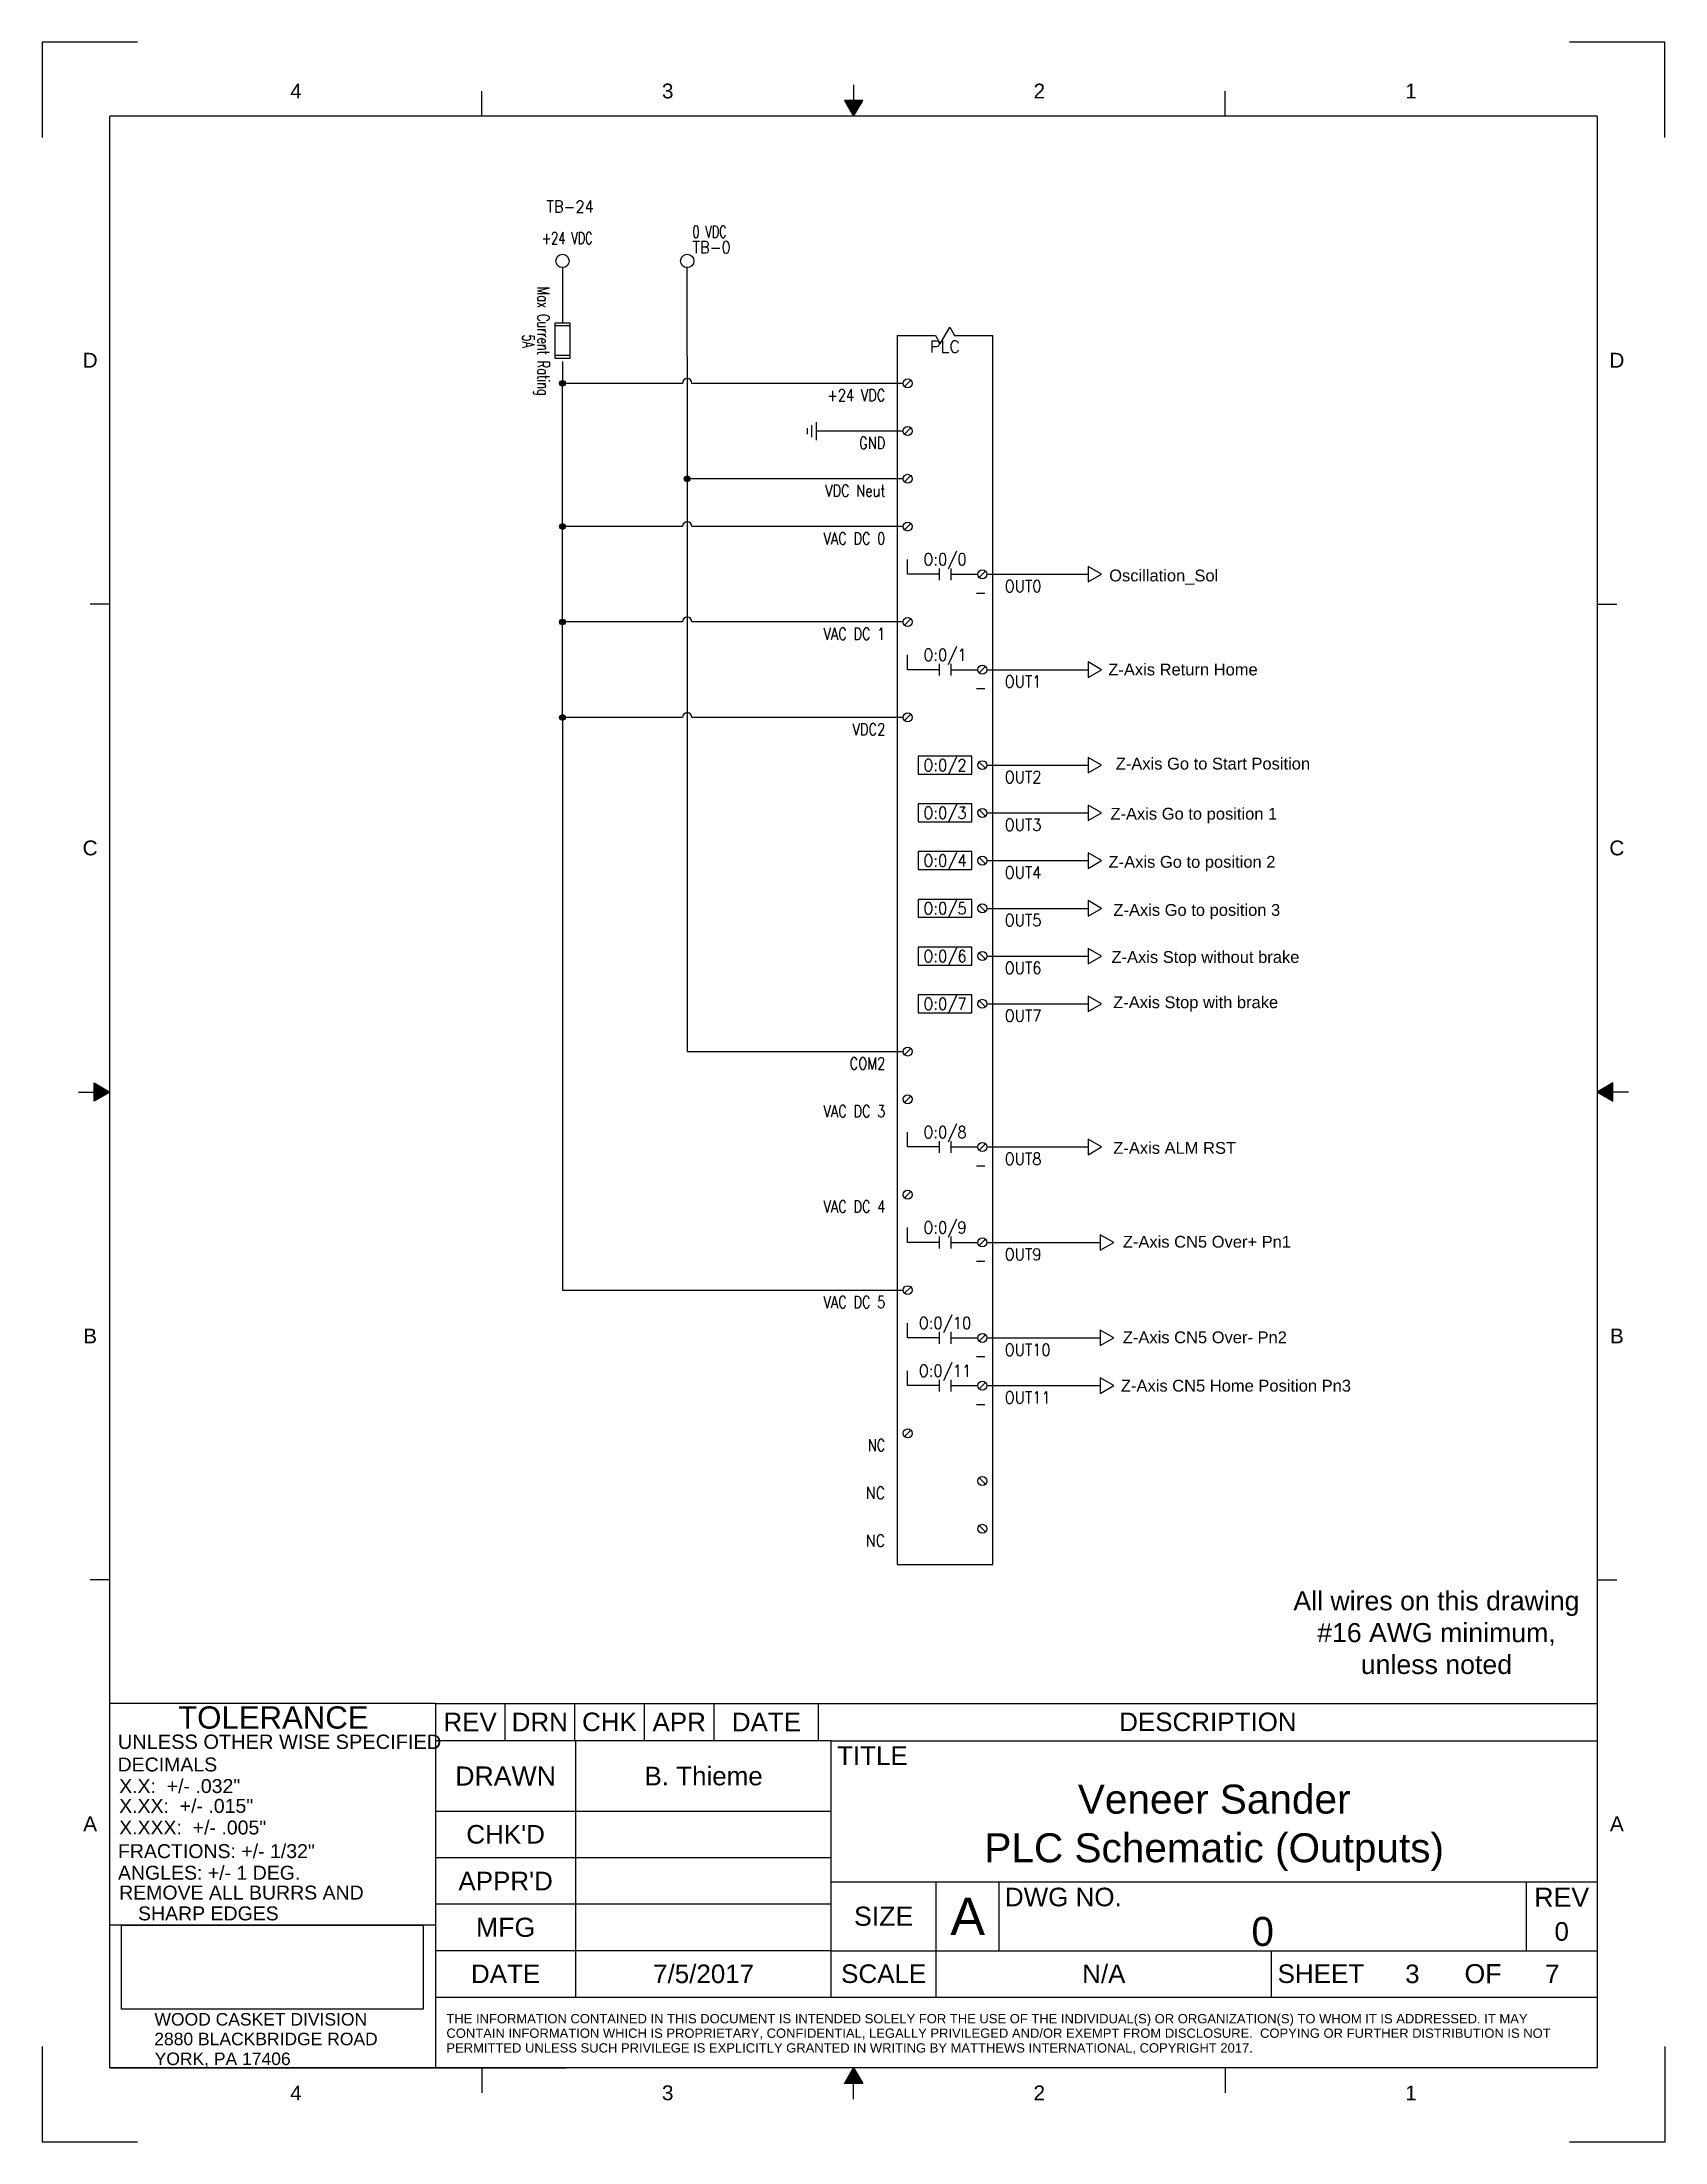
# Model space of a CAD drawing. Header units: inches. Extents: x 2 to 151, y 1 to 23.
# Drawn here: x 46.45 to 63.45, y 1.42 to 23.42 of the extents above; entities that cross this region are included whole.
import ezdxf
from ezdxf.enums import TextEntityAlignment as Align

# ---------------------------------------------------------------- set-up
doc = ezdxf.new("R2010")
doc.units = ezdxf.units.IN
doc.header["$MEASUREMENT"] = 0
for name, color, linetype in [('DESC', 150, 'Continuous'), ('LOC', 8, 'Continuous'), ('SYMS', 7, 'Continuous'), ('TAGS', 150, 'Continuous'), ('TERMS', 123, 'Continuous'), ('Title Block Border', 7, 'Continuous'), ('Title Block Text', 7, 'Continuous'), ('WIRES', 7, 'Continuous')]:
    doc.layers.add(name, color=color, linetype=linetype)
doc.styles.add('Current-ANSI', font='arial.ttf')
doc.styles.add('DEFAULT-ANSI', font='arial.ttf')
doc.styles.get("Standard").update_dxf_attribs({"font": 'arial.ttf'})
doc.styles.add('Text Style5', font='arial.ttf')
doc.styles.add('WD', font='romans.shx')
picture_1 = doc.add_image_def('image1.png', size_in_pixel=(507, 141))

msp = doc.modelspace()

# ---------------------------------------------------------------- texts
at = {"layer": 'DESC'}
for s, width, heights, insert, char_height, attachment_point in [('Oscillation_Sol', 3.28783, [0.335], (57.63, 17.896), 0.12369, 1), ('Z-Axis Return Home', 1.87228, [0.147], (57.621, 16.911), 0.12369, 1), ('Z-Axis Go to Start Position', 2.50826, [0.0517], (57.699, 15.925), 0.12369, 1), ('Z-Axis Go to position 1', 1.87228, [0.147], (57.643, 15.4), 0.12369, 1), ('Z-Axis Go to position 2', 1.87228, [0.147], (57.624, 14.896), 0.12369, 1), ('Z-Axis Go to position 3', 1.87228, [0.147], (57.674, 14.392), 0.12369, 1), ('Z-Axis Stop without brake', 2.12083, [0.0663], (57.654, 13.899), 0.12369, 1), ('Z-Axis Stop with brake', 1.87228, [0.147], (57.672, 13.425), 0.12369, 1), ('Z-Axis ALM RST', 1.87228, [0.147], (57.673, 11.899), 0.12369, 1), ('Z-Axis CN5 Over+ Pn1', 4.48499, [0.275], (57.773, 10.916), 0.12369, 1), ('Z-Axis CN5 Home Position Pn3', 5.46794, [0], (57.753, 9.408), 0.12369, 1), ('All wires on this drawing #16 AWG minimum, unless noted', 3.00028, [0], (61.058, 6.758), 0.2, 5)]:
    msp.add_mtext_dynamic_manual_height_columns(s, width=width, gutter_width=1, heights=heights, dxfattribs=dict(at, insert=insert, char_height=char_height, attachment_point=attachment_point))
note = msp.add_mtext_dynamic_manual_height_columns('Z-Axis CN5 Over- Pn2\\P', width=4.30606, gutter_width=1, heights=[0.177, 0], dxfattribs=dict(at, insert=(57.773, 9.915), char_height=0.12369, attachment_point=1))

# ---------------------------------------------------------------- blocks, each defined once
blk = doc.blocks.new('Title Block A Portrait')
at = {"layer": 'Title Block Border'}
h = blk.add_hatch(color=256, dxfattribs=at)
h.dxf.hatch_style = 1
h.paths.add_polyline_path([(4.202, 10.693), (4.25, 10.611), (4.298, 10.693)])
h = blk.add_hatch(color=256, dxfattribs=at)
h.dxf.hatch_style = 1
h.paths.add_polyline_path([(0.273, 5.452), (0.356, 5.5), (0.273, 5.548)])
h = blk.add_hatch(color=256, dxfattribs=at)
h.dxf.hatch_style = 1
h.paths.add_polyline_path([(8.227, 5.548), (8.144, 5.5), (8.227, 5.452)])
h = blk.add_hatch(color=256, dxfattribs=at)
h.dxf.hatch_style = 1
h.paths.add_polyline_path([(4.298, 0.307), (4.25, 0.389), (4.202, 0.307)])
for p, q in [((0.5, 11), (0, 11)), ((0, 11), (0, 10.5)), ((8.5, 11), (8, 11)), ((8.5, 10.5), (8.5, 11)), ((2.303, 10.611), (2.303, 10.743)), ((4.298, 10.693), (4.202, 10.693)), ((4.202, 10.693), (4.25, 10.611)), ((4.25, 10.776), (4.25, 10.693)), ((4.25, 10.611), (4.298, 10.693)), ((4.25, 10.611), (4.298, 10.693)), ((6.197, 10.611), (6.197, 10.743)), ((0.356, 0.389), (0.356, 10.611)), ((8.144, 10.611), (0.356, 10.611)), ((8.144, 10.611), (8.144, 0.389)), ((0.356, 6.473), (0.356, 8.683)), ((0.356, 8.055), (0.252, 8.055)), ((8.144, 8.055), (8.248, 8.055)), ((0.191, 5.5), (0.273, 5.5)), ((0.273, 5.452), (0.273, 5.548)), ((0.273, 5.548), (0.356, 5.5)), ((0.356, 5.5), (0.273, 5.452)), ((0.356, 5.5), (0.273, 5.452)), ((8.227, 5.548), (8.144, 5.5)), ((8.144, 5.5), (8.227, 5.452)), ((8.144, 5.5), (8.227, 5.452)), ((8.227, 5.452), (8.227, 5.548)), ((8.309, 5.5), (8.227, 5.5)), ((0.356, 2.945), (0.252, 2.945)), ((8.144, 2.945), (8.248, 2.945)), ((2.06, 2.297), (0.356, 2.297)), ((2.06, 2.297), (2.06, 0.759)), ((2.06, 2.297), (8.144, 2.297)), ((2.425, 2.102), (2.425, 2.297)), ((2.79, 2.102), (2.79, 2.297)), ((3.155, 2.102), (3.155, 2.297)), ((3.52, 2.102), (3.52, 2.297)), ((4.067, 2.102), (4.067, 2.297)), ((4.133, 2.102), (2.06, 2.102)), ((2.796, 0.759), (2.796, 2.102)), ((4.133, 0.759), (4.133, 2.102)), ((4.133, 2.102), (8.144, 2.102)), ((4.133, 1.732), (2.06, 1.732)), ((4.133, 1.489), (2.06, 1.489)), ((4.133, 1.362), (8.144, 1.362)), ((4.683, 1.002), (4.683, 1.362)), ((5.013, 1.002), (5.013, 1.362)), ((7.774, 1.002), (7.774, 1.362)), ((4.133, 1.246), (2.06, 1.246)), ((2.06, 1.135), (0.356, 1.135)), ((4.133, 1.002), (2.06, 1.002)), ((4.133, 1.002), (8.144, 1.002)), ((4.683, 0.759), (4.683, 1.002)), ((6.44, 0.759), (6.44, 1.002)), ((2.06, 0.759), (8.144, 0.759)), ((2.06, 0.759), (2.06, 0.389)), ((0, 0.5), (0, 0)), ((8.5, 0.5), (8.5, 0)), ((8.144, 0.389), (0.356, 0.389)), ((0.356, 0.389), (2.747, 0.389)), ((2.303, 0.389), (2.303, 0.257)), ((4.202, 0.307), (4.25, 0.389)), ((4.25, 0.389), (4.298, 0.307)), ((4.25, 0.389), (4.298, 0.307)), ((6.197, 0.389), (6.197, 0.257)), ((4.298, 0.307), (4.202, 0.307)), ((4.25, 0.224), (4.25, 0.307)), ((0.5, 0), (0, 0)), ((8.5, 0), (8, 0))]:
    blk.add_line(p, q, dxfattribs=at)
at = {"layer": 'Title Block Border', "color": 5, "style": 'DEFAULT-ANSI'}
for s, height, p in [('DECIMALS', 0.073, (0.396, 1.941)), ('X.X:  +/- .032"', 0.07301, (0.404, 1.828)), ('X.XX:  +/- .015"', 0.07301, (0.404, 1.724)), ('X.XXX:  +/- .005"', 0.07301, (0.404, 1.611)), ('FRACTIONS: +/- 1/32"', 0.07301, (0.398, 1.487)), ('ANGLES: +/- 1 DEG.', 0.07301, (0.398, 1.374)), ('WOOD CASKET DIVISION', 0.06553, (0.589, 0.61)), ('2880 BLACKBRIDGE ROAD', 0.06553, (0.588, 0.507)), ('YORK, PA 17406', 0.06553, (0.59, 0.403))]:
    blk.add_text(s, height=height, dxfattribs=at).set_placement(p)
for s, p in [('THE INFORMATION CONTAINED IN THIS DOCUMENT IS INTENDED SOLELY FOR THE USE OF THE INDIVIDUAL(S) OR ORGANIZATION(S) TO WHOM IT IS ADDRESSED. IT MAY', (2.118, 0.646)), ('CONTAIN INFORMATION WHICH IS PROPRIETARY, CONFIDENTIAL, LEGALLY PRIVILEGED AND/OR EXEMPT FROM DISCLOSURE.  COPYING OR FURTHER DISTRIBUTION IS NOT', (2.118, 0.57)), ('PERMITTED UNLESS SUCH PRIVILEGE IS EXPLICITLY GRANTED IN WRITING BY MATTHEWS INTERNATIONAL, COPYRIGHT 2017.', (2.118, 0.493))]:
    blk.add_text(s, height=0.048673, dxfattribs=at).set_placement(p, align=Align.MIDDLE_LEFT)
at = {"layer": 'Title Block Border', "char_height": 0.0778, "attachment_point": 5, "style": 'Text Style5'}
for s, insert in [('4', (1.33, 10.743)), ('3', (3.277, 10.743)), ('2', (5.223, 10.743)), ('1', (7.17, 10.743)), ('D', (0.252, 9.333)), ('D', (8.248, 9.333)), ('C', (0.252, 6.778)), ('C', (8.248, 6.778)), ('B', (0.252, 4.222)), ('B', (8.248, 4.222)), ('A', (0.252, 1.667)), ('A', (8.248, 1.667)), ('4', (1.33, 0.257)), ('3', (3.277, 0.257)), ('2', (5.223, 0.257)), ('1', (7.17, 0.257))]:
    blk.add_mtext(s, dxfattribs=dict(at, insert=insert))
at = {"layer": 'Title Block Border', "color": 5, "attachment_point": 1, "style": 'DEFAULT-ANSI'}
for s, insert, char_height, width in [('TOLERANCE', (0.713, 2.282), 0.1168, 1.0081), ('\\fArial|b0|i0;\\H0.0750;UNLESS OTHER WISE SPECIFIED', (0.397, 2.134), 0.07301, 1.70843), ('{\\H1x;REMOVE ALL BURRS AND}', (0.404, 1.343), 0.07301, 2.13676), ('SHARP EDGES', (0.503, 1.234), 0.07301, 2.13676)]:
    blk.add_mtext(s, dxfattribs=dict(at, insert=insert, char_height=char_height, width=width))
at = {"layer": 'Title Block Border', "color": 7, "style": 'Current-ANSI'}
for s, insert, char_height, width, attachment_point in [('REV', (2.242, 2.2), 0.0973, 0.66161, 5), ('{\\H1x;DRN}', (2.607, 2.2), 0.0973, 0.66161, 5), ('CHK', (2.972, 2.2), 0.0973, 0.66161, 5), ('APR', (3.337, 2.2), 0.0973, 0.66161, 5), ('DATE', (3.794, 2.2), 0.0973, 0.66161, 5), ('DESCRIPTION', (6.106, 2.2), 0.09735, 0.66161, 5), ('{\\H1x;TITLE}', (4.164, 2.072), 0.09735, 0.72818, 1), ('\\fArial|b0|i0;\\H0.1000;DRAWN', (2.428, 1.917), 0.09735, 0.66161, 5), ("{\\H1x;CHK'D}", (2.428, 1.611), 0.09735, 0.83407, 5), ("{\\H1x;APPR'D}", (2.428, 1.367), 0.09735, 0.25168, 5), ('{\\H1x;DWG NO.}', (5.043, 1.332), 0.09735, 0.72818, 1), ('\\fArial|b0|i0;\\H0.1000;REV', (7.959, 1.332), 0.09735, 0.36409, 2), ('\\fArial|b0|i0;\\H0.1000;SIZE', (4.408, 1.182), 0.09735, 0.30235, 5), ('\\fArial|b0|i0;\\H0.1000;MFG', (2.428, 1.124), 0.09735, 0.38348, 5), ('{\\H1x;DATE}', (2.428, 0.881), 0.09735, 0.93418, 5), ('{\\H1x;SCALE}', (4.408, 0.881), 0.09735, 0.89927, 5), ('{\\H1x;SHEET}', (6.471, 0.881), 0.09735, 0.72818, 4), ('\\fArial|b0|i0;\\H0.1000;OF', (7.547, 0.881), 0.09735, 0.27259, 5)]:
    blk.add_mtext(s, dxfattribs=dict(at, insert=insert, char_height=char_height, width=width, attachment_point=attachment_point))
at = {"layer": 'Title Block Border', "insert": (4.848, 1.182), "char_height": 0.195, "attachment_point": 5}
blk.add_mtext_dynamic_manual_height_columns('A', width=0.32411, gutter_width=1, heights=[0], dxfattribs=at)
at = {"layer": 'Title Block Border'}
blk.add_attdef('SCALE', text='', height=0.0973, dxfattribs=at).set_placement((5.561, 0.881), align=Align.MIDDLE_CENTER)
at = {"layer": 'Title Block Text'}
for tag, height, p in [('DRAWN_BY', 0.0973, (3.465, 1.917)), ('TITLE1', 0.152, (6.139, 1.796)), ('CHECKED_BY', 0.0973, (3.465, 1.611)), ('TITLE2', 0.152, (6.139, 1.541)), ('APPROVED_BY', 0.0973, (3.465, 1.367)), ('MFG', 0.0973, (3.465, 1.124)), ('DWG_NO', 0.152, (6.393, 1.103)), ('REV', 0.0973, (7.959, 1.103)), ('DATE', 0.0973, (3.465, 0.881)), ('SHEET_NO', 0.0973, (7.177, 0.881)), ('SHEET_OF', 0.0973, (7.91, 0.881))]:
    blk.add_attdef(tag, text='', height=height, dxfattribs=at).set_placement(p, align=Align.MIDDLE_CENTER)
at = {"color": 8}
image = blk.add_image(picture_1, insert=(0.417, 0.696), size_in_units=(1.579, 0.439), dxfattribs=at)
image.dxf.flags = 15
image.dxf.unprotected_set("ltscale", 0)
blk = doc.blocks.new('PLCIO_5B81')
at = {"layer": 'SYMS'}
for p, q in [((-0.5, 0.5), (-0.1, 0.5)), ((-0.5, 0.5), (-0.5, -12.375)), ((-0.1, 0.5), (-0.05, 0.413)), ((-0.05, 0.413), (0.05, 0.587)), ((0.05, 0.587), (0.1, 0.5)), ((0.1, 0.5), (0.5, 0.5)), ((0.5, -12.375), (0.5, 0.5)), ((-0.357, 0.033), (-0.424, -0.033)), ((-0.357, -0.467), (-0.424, -0.533)), ((-0.357, -0.967), (-0.424, -1.033)), ((-0.357, -1.467), (-0.424, -1.533)), ((-0.391, -2), (-0.391, -1.844)), ((-0.062, -1.938), (-0.062, -2.062)), ((0.062, -1.938), (0.062, -2.062)), ((0.357, -2.033), (0.424, -1.967)), ((-0.062, -2), (-0.391, -2)), ((0.062, -2), (0.344, -2)), ((-0.357, -2.467), (-0.424, -2.533)), ((-0.391, -3), (-0.391, -2.844)), ((-0.062, -3), (-0.391, -3)), ((-0.062, -2.938), (-0.062, -3.062)), ((0.062, -2.938), (0.062, -3.062)), ((0.062, -3), (0.344, -3)), ((0.357, -3.033), (0.424, -2.967)), ((-0.357, -3.467), (-0.424, -3.533)), ((0.281, -3.906), (-0.281, -3.906)), ((-0.281, -3.906), (-0.281, -4.094)), ((0.281, -4.094), (0.281, -3.906)), ((-0.281, -4.094), (0.281, -4.094)), ((0.357, -3.967), (0.424, -4.033)), ((0.281, -4.406), (-0.281, -4.406)), ((-0.281, -4.406), (-0.281, -4.594)), ((-0.281, -4.594), (0.281, -4.594)), ((0.281, -4.594), (0.281, -4.406)), ((0.357, -4.467), (0.424, -4.533)), ((0.281, -4.906), (-0.281, -4.906)), ((-0.281, -4.906), (-0.281, -5.094)), ((0.281, -5.094), (0.281, -4.906)), ((0.357, -4.967), (0.424, -5.033)), ((-0.281, -5.094), (0.281, -5.094)), ((0.281, -5.406), (-0.281, -5.406)), ((-0.281, -5.406), (-0.281, -5.594)), ((0.281, -5.594), (0.281, -5.406)), ((0.357, -5.467), (0.424, -5.533)), ((-0.281, -5.594), (0.281, -5.594)), ((0.281, -5.906), (-0.281, -5.906)), ((-0.281, -5.906), (-0.281, -6.094)), ((0.281, -6.094), (0.281, -5.906)), ((-0.281, -6.094), (0.281, -6.094)), ((0.357, -5.967), (0.424, -6.033)), ((0.281, -6.406), (-0.281, -6.406)), ((-0.281, -6.406), (-0.281, -6.594)), ((-0.281, -6.594), (0.281, -6.594)), ((0.281, -6.594), (0.281, -6.406)), ((0.357, -6.467), (0.424, -6.533)), ((-0.357, -6.967), (-0.424, -7.033)), ((-0.357, -7.467), (-0.424, -7.533)), ((-0.391, -8), (-0.391, -7.844)), ((-0.062, -8), (-0.391, -8)), ((-0.062, -7.938), (-0.062, -8.062)), ((0.062, -7.938), (0.062, -8.062)), ((0.062, -8), (0.344, -8)), ((0.357, -8.033), (0.424, -7.967)), ((-0.357, -8.467), (-0.424, -8.533)), ((-0.391, -9), (-0.391, -8.844)), ((-0.062, -9), (-0.391, -9)), ((-0.062, -8.938), (-0.062, -9.062)), ((0.062, -8.938), (0.062, -9.062)), ((0.062, -9), (0.344, -9)), ((0.357, -9.033), (0.424, -8.967)), ((-0.357, -9.467), (-0.424, -9.533)), ((-0.391, -10), (-0.391, -9.844)), ((-0.062, -10), (-0.391, -10)), ((-0.062, -9.938), (-0.062, -10.062)), ((0.062, -9.938), (0.062, -10.062)), ((0.062, -10), (0.344, -10)), ((0.357, -10.033), (0.424, -9.967)), ((-0.391, -10.5), (-0.391, -10.344)), ((-0.062, -10.5), (-0.391, -10.5)), ((-0.062, -10.438), (-0.062, -10.562)), ((0.062, -10.438), (0.062, -10.562)), ((0.062, -10.5), (0.344, -10.5)), ((0.357, -10.533), (0.424, -10.467)), ((-0.357, -10.967), (-0.424, -11.033)), ((0.357, -11.467), (0.424, -11.533)), ((0.357, -11.967), (0.424, -12.033)), ((-0.5, -12.375), (0.5, -12.375))]:
    blk.add_line(p, q, dxfattribs=at)
for centre in [(-0.391, 0), (-0.391, -0.5), (-0.391, -1), (-0.391, -1.5), (0.391, -2), (-0.391, -2.5), (0.391, -3), (-0.391, -3.5), (0.391, -4), (0.391, -4.5), (0.391, -5), (0.391, -5.5), (0.391, -6), (0.391, -6.5), (-0.391, -7), (-0.391, -7.5), (0.391, -8), (-0.391, -8.5), (0.391, -9), (-0.391, -9.5), (0.391, -10), (0.391, -10.5), (-0.391, -11), (0.391, -11.5), (0.391, -12)]:
    blk.add_circle(centre, 0.0469, dxfattribs=at)
at = {"style": 'WD', "width": 0.8}
for tag, p in [('INST', (0, 1.482)), ('LOC', (0, 1.312))]:
    blk.add_attdef(tag, text='', height=0.125, dxfattribs=at).set_placement(p, align=Align.CENTER)
at = {"style": 'WD'}
blk.add_attdef('TAG_1', text='', height=0.125, dxfattribs=at).set_placement((0, 0.322), align=Align.CENTER)
at = {"layer": 'SYMS', "style": 'WD', "flags": 1}
for tag, p in [('X4TERM30', (-0.438, 0)), ('X4TERM31', (-0.438, -0.5)), ('X4TERM32', (-0.438, -1)), ('X4TERM33', (-0.438, -1.5)), ('X1TERM34', (0.438, -2)), ('X4TERM35', (-0.438, -2.5)), ('X1TERM36', (0.438, -3)), ('X4TERM37', (-0.438, -3.5)), ('X1TERM38', (0.438, -4)), ('X1TERM39', (0.438, -4.5)), ('X1TERM40', (0.438, -5)), ('X1TERM41', (0.438, -5.5)), ('X1TERM42', (0.438, -6)), ('X1TERM43', (0.438, -6.5)), ('X4TERM44', (-0.438, -7)), ('X4TERM45', (-0.438, -7.5)), ('X1TERM46', (0.438, -8)), ('X4TERM47', (-0.438, -8.5)), ('X1TERM48', (0.438, -9)), ('X4TERM49', (-0.438, -9.5)), ('X1TERM50', (0.438, -10)), ('X1TERM51', (0.438, -10.5)), ('X4TERM52', (-0.438, -11)), ('X1TERM53', (0.438, -11.5)), ('X1TERM54', (0.438, -12))]:
    blk.add_attdef(tag, p, '', height=0.01, dxfattribs=at)
at = {"layer": 'SYMS', "style": 'WD'}
for tag, width, p in [('TERMDESC30', 0.8, (-0.625, -0.062)), ('TERMDESC31', 0.8, (-0.625, -0.562)), ('TERMDESC32', 0.8, (-0.625, -1.062)), ('TERMDESC33', 0.8, (-0.625, -1.562)), ('TERM34', 0.9, (0.438, -2.125)), ('TERMDESC35', 0.8, (-0.625, -2.562)), ('TERM36', 0.9, (0.438, -3.125)), ('TERMDESC37', 0.8, (-0.625, -3.562)), ('TERM38', 0.9, (0.438, -4.156)), ('TERM39', 0.9, (0.438, -4.656)), ('TERM40', 0.9, (0.438, -5.156)), ('TERM41', 0.9, (0.438, -5.656)), ('TERM42', 0.9, (0.438, -6.156)), ('TERM43', 0.9, (0.438, -6.656)), ('TERMDESC44', 0.8, (-0.625, -7.062)), ('TERMDESC45', 0.8, (-0.625, -7.562)), ('TERM46', 0.9, (0.438, -8.125)), ('TERMDESC47', 0.8, (-0.625, -8.562)), ('TERM48', 0.9, (0.438, -9.125)), ('TERMDESC49', 0.8, (-0.625, -9.562)), ('TERM50', 0.9, (0.438, -10.125)), ('TERM51', 0.9, (0.438, -10.625)), ('TERMDESC52', 0.8, (-0.625, -11.062)), ('TERMDESC53', 0.9, (-0.625, -11.562)), ('TERM53', 0.9, (0.438, -11.594)), ('TERMDESC54', 0.9, (-0.625, -12.062)), ('TERM54', 0.9, (0.438, -12.094))]:
    blk.add_attdef(tag, text='', height=0.125, dxfattribs=dict(at, width=width)).set_placement(p, align=Align.TOP_RIGHT)
at = {"layer": 'SYMS', "style": 'WD', "width": 0.9}
for tag, p in [('TERM30', (-0.438, -0.094)), ('TERM31', (-0.438, -0.594)), ('TERM32', (-0.438, -1.094)), ('TERM33', (-0.438, -1.594)), ('TERMDESC34', (0.625, -2.062)), ('TERM35', (-0.438, -2.594)), ('TERMDESC36', (0.625, -3.062)), ('TERM37', (-0.438, -3.594)), ('TERMDESC38', (0.625, -4.062)), ('TERMDESC39', (0.625, -4.562)), ('TERMDESC40', (0.625, -5.062)), ('TERMDESC41', (0.625, -5.562)), ('TERMDESC42', (0.625, -6.062)), ('TERMDESC43', (0.625, -6.562)), ('TERM44', (-0.438, -7.094)), ('TERM45', (-0.438, -7.594)), ('TERMDESC46', (0.625, -8.062)), ('TERM47', (-0.438, -8.594)), ('TERMDESC48', (0.625, -9.062)), ('TERM49', (-0.438, -9.594)), ('TERMDESC50', (0.625, -10.062)), ('TERMDESC51', (0.625, -10.562)), ('TERM52', (-0.438, -11.094))]:
    blk.add_attdef(tag, text='', height=0.125, dxfattribs=at).set_placement(p, align=Align.TOP_LEFT)
for tag, p in [('DESCA34', (-0.688, -1.969)), ('DESCB34', (-0.688, -2.125)), ('DESCC34', (-0.688, -2.281)), ('DESCD34', (-0.688, -2.438)), ('DESCE34', (-0.688, -2.594)), ('DESCA36', (-0.688, -2.969)), ('DESCB36', (-0.688, -3.125)), ('DESCC36', (-0.688, -3.281)), ('DESCD36', (-0.688, -3.438)), ('DESCE36', (-0.688, -3.594)), ('DESCA38', (-0.688, -3.969)), ('DESCB38', (-0.688, -4.125)), ('DESCC38', (-0.688, -4.281)), ('DESCD38', (-0.688, -4.438)), ('DESCA39', (-0.688, -4.469)), ('DESCB39', (-0.688, -4.625)), ('DESCE38', (-0.688, -4.594)), ('DESCC39', (-0.688, -4.781)), ('DESCD39', (-0.688, -4.938)), ('DESCB40', (-0.688, -5.125)), ('DESCE39', (-0.688, -5.094)), ('DESCA40', (-0.688, -4.969)), ('DESCC40', (-0.688, -5.281)), ('DESCD40', (-0.688, -5.438)), ('DESCB41', (-0.688, -5.625)), ('DESCE40', (-0.688, -5.594)), ('DESCA41', (-0.688, -5.469)), ('DESCC41', (-0.688, -5.781)), ('DESCD41', (-0.688, -5.938)), ('DESCA42', (-0.688, -5.969)), ('DESCB42', (-0.688, -6.125)), ('DESCC42', (-0.688, -6.281)), ('DESCE41', (-0.688, -6.094)), ('DESCD42', (-0.688, -6.438)), ('DESCA43', (-0.688, -6.469)), ('DESCB43', (-0.688, -6.625)), ('DESCE42', (-0.688, -6.594)), ('DESCC43', (-0.688, -6.781)), ('DESCD43', (-0.688, -6.938)), ('DESCE43', (-0.688, -7.094)), ('DESCA46', (-0.688, -7.969)), ('DESCB46', (-0.688, -8.125)), ('DESCC46', (-0.688, -8.281)), ('DESCD46', (-0.688, -8.438)), ('DESCE46', (-0.688, -8.594)), ('DESCB48', (-0.688, -9.125)), ('DESCA48', (-0.688, -8.969)), ('DESCC48', (-0.688, -9.281)), ('DESCD48', (-0.688, -9.438)), ('DESCE48', (-0.688, -9.594)), ('DESCA50', (-0.688, -9.969)), ('DESCB50', (-0.688, -10.125)), ('DESCC50', (-0.688, -10.281)), ('DESCD50', (-0.688, -10.438)), ('DESCB51', (-0.688, -10.625)), ('DESCE50', (-0.688, -10.594)), ('DESCA51', (-0.688, -10.469)), ('DESCC51', (-0.688, -10.781)), ('DESCD51', (-0.688, -10.938)), ('DESCE51', (-0.688, -11.094))]:
    blk.add_attdef(tag, text='', height=0.125, dxfattribs=at).set_placement(p, align=Align.RIGHT)
for tag, p in [('TAGA34', (0, -1.844)), ('TAGA36', (0, -2.844)), ('TAGA38', (0, -4)), ('TAGA39', (0, -4.5)), ('TAGA40', (0, -5)), ('TAGA41', (0, -5.5)), ('TAGA42', (0, -6)), ('TAGA43', (0, -6.5)), ('TAGA46', (0, -7.844)), ('TAGA48', (0, -8.844)), ('TAGA50', (0, -9.844)), ('TAGA51', (0, -10.344))]:
    blk.add_attdef(tag, text='', height=0.125, dxfattribs=at).set_placement(p, align=Align.MIDDLE_CENTER)
blk = doc.blocks.new('HT0W02')
blk.add_circle((0, 0), 0.0699)
at = {"style": 'WD'}
for tag, p, width in [('INST', (0.062, 0.42), 0.7), ('LOC', (0.062, 0.25), 0.7), ('DESC1', (0.053, -0.385), 0.8)]:
    blk.add_attdef(tag, p, '', height=0.125, dxfattribs=dict(at, width=width))
at = {"linetype": 'Continuous', "style": 'WD', "width": 0.8, "flags": 8}
blk.add_attdef('WIRENO', text='', height=0.125, dxfattribs=at).set_placement((0, 0.094), align=Align.CENTER)
at = {"style": 'WD', "flags": 1}
for tag, p, height in [('X4TERM01', (-0.07, 0), 0.0125), ('X4TERMDESC01', (-0.055, -0.023), 0.025), ('X2TERMDESC01', (-0.006, 0.029), 0.025), ('STRIPSEQ', (0, 0), 0.00125), ('X2TERM01', (0, 0.07), 0.0125), ('X1TERMDESC01', (0.039, -0.003), 0.025), ('X1TERM01', (0.07, 0), 0.0125), ('LINKTERM', (0, -0.002), 0.00125), ('X8TERM01', (0, -0.07), 0.0125), ('X8TERMDESC01', (0, -0.054), 0.025)]:
    blk.add_attdef(tag, p, '', height=height, dxfattribs=at)
at = {"linetype": 'Continuous', "style": 'WD'}
for tag, p, height, width, flags in [('TAGSTRIP', (0.053, -0.229), 0.125, 0.9, 8), ('DESC2', (0.053, -0.541), 0.125, 0.8, 8), ('CAT', (0.213, -0.406), 0.109, 0.8, 1), ('DESC3', (0.053, -0.698), 0.125, 0.8, 8)]:
    blk.add_attdef(tag, p, '', height=height, dxfattribs=dict(at, width=width, flags=flags))
at = {"linetype": 'Continuous', "style": 'WD', "width": 0.8, "flags": 1}
blk.add_attdef('MFG', text='', height=0.109, dxfattribs=at).set_placement((0.088, -0.406), align=Align.RIGHT)
at = {"style": 'WD', "width": 0.7, "flags": 1}
blk.add_attdef('ASSYCODE', (0.062, -0.281), '', height=0.01, dxfattribs=at)
blk = doc.blocks.new('WDDOT')
for radius in [0.03, 0.0187, 0.00929]:
    blk.add_circle((0, 0), radius)
blk = doc.blocks.new('HGND2')
for p, q in [((0, 0.09375), (0, -0.09375)), ((0.046875, 0.0625), (0.046875, -0.0625)), ((0.09375, 0.03125), (0.09375, -0.03125))]:
    blk.add_line(p, q)
at = {"style": 'WD', "flags": 1}
blk.add_attdef('X4TERM01', (0, 0), '', height=0.01, dxfattribs=at)
blk = doc.blocks.new('HFU0')
for p, q in [((-0.188, -0.078), (-0.188, 0.078)), ((-0.188, 0.078), (0.188, 0.078)), ((-0.156, 0.078), (-0.156, -0.078)), ((0.156, 0.078), (0.156, -0.078)), ((0.188, 0.078), (0.188, -0.078)), ((0.188, -0.078), (-0.188, -0.078))]:
    blk.add_line(p, q)
at = {"style": 'WD', "width": 0.7}
for tag, p in [('INST', (0, 0.328)), ('LOC', (0, 0.172)), ('DESC1', (0.007, -0.262)), ('DESC2', (0.007, -0.419)), ('DESC3', (0, -0.578))]:
    blk.add_attdef(tag, text='', height=0.125, dxfattribs=at).set_placement(p, align=Align.CENTER)
at = {"style": 'WD', "flags": 1}
for tag, p in [('X4TERM01', (-0.188, 0)), ('X1TERM02', (0.188, 0))]:
    blk.add_attdef(tag, p, '', height=0.01, dxfattribs=at)
at = {"style": 'WD', "width": 0.7}
blk.add_attdef('RATING1', text='', height=0.0938, dxfattribs=at).set_placement((0, 0), align=Align.MIDDLE_CENTER)
at = {"linetype": 'Continuous', "style": 'WD', "flags": 9}
for tag, p in [('ASSYCODE', (0.156, 0.118)), ('MFG', (0.156, 0.083)), ('CAT', (0.156, 0.102))]:
    blk.add_attdef(tag, text='', height=0.01, dxfattribs=at).set_placement(p, align=Align.CENTER)
at = {"linetype": 'Continuous', "style": 'WD', "width": 0.7, "flags": 8}
blk.add_attdef('TERM01', text='', height=0.1, dxfattribs=at).set_placement((-0.25, -0.016), align=Align.TOP_RIGHT)
blk.add_attdef('TERM02', text='', height=0.1, dxfattribs=at).set_placement((0.25, -0.016), align=Align.TOP_LEFT)
blk = doc.blocks.new('HT0_05')
blk.add_lwpolyline([(0.081, -0.063), (0, 0.078), (-0.081, -0.063)], close=True)
at = {"style": 'WD', "flags": 1}
for tag, p in [('X4TERM01', (-0.045, 0)), ('X2TERM01', (0, 0.078)), ('X1TERM01', (0.045, 0)), ('X8TERM01', (0, -0.063))]:
    blk.add_attdef(tag, p, '', height=0.01, dxfattribs=at)

# ---------------------------------------------------------------- linework, layer by layer
at = {"layer": 'WIRES'}
for p, q in [((51.904, 21.059), (51.904, 20.482)), ((53.21, 20.127), (53.21, 21.059)), ((51.904, 20.076), (51.904, 19.847)), ((53.21, 20.127), (53.21, 12.847)), ((53.16, 19.847), (51.904, 19.847)), ((51.904, 18.359), (51.904, 19.847)), ((55.473, 19.847), (53.26, 19.847)), ((55.473, 19.347), (54.564, 19.347)), ((55.473, 18.847), (53.21, 18.847)), ((53.16, 18.347), (51.892, 18.347)), ((51.904, 17.361), (51.904, 18.359)), ((55.473, 18.347), (53.26, 18.347)), ((56.348, 17.847), (57.41, 17.847)), ((51.917, 17.347), (51.904, 17.361)), ((51.904, 16.347), (51.904, 17.361)), ((53.16, 17.347), (51.917, 17.347)), ((55.473, 17.347), (53.26, 17.347)), ((56.348, 16.847), (57.41, 16.847)), ((53.16, 16.347), (51.904, 16.347)), ((51.904, 16.347), (51.904, 10.347)), ((55.473, 16.347), (53.26, 16.347)), ((56.348, 15.847), (57.41, 15.847)), ((56.348, 15.347), (57.41, 15.347)), ((56.348, 14.847), (57.41, 14.847)), ((56.354, 14.347), (57.41, 14.347)), ((56.348, 13.847), (57.41, 13.847)), ((56.348, 13.347), (57.41, 13.347)), ((53.21, 12.847), (55.473, 12.847)), ((56.347, 11.847), (57.41, 11.847)), ((56.351, 10.847), (57.538, 10.847)), ((51.904, 10.347), (55.473, 10.347)), ((56.349, 9.847), (57.538, 9.847)), ((56.345, 9.347), (57.538, 9.347))]:
    msp.add_line(p, q, dxfattribs=at)
for centre in [(53.21, 19.847), (53.21, 18.347), (53.21, 17.347), (53.21, 16.347)]:
    msp.add_arc(centre, 0.05, 0, 180, dxfattribs=at)

# ---------------------------------------------------------------- block references
at = {"xscale": 2, "yscale": 2, "zscale": 2}
msp.add_blockref('Title Block A Portrait', (46.452, 1.423), dxfattribs=at).add_auto_attribs({'DWG_NO': '0', 'REV': '0', 'TITLE1': 'Veneer Sander', 'TITLE2': 'PLC Schematic (Outputs)', 'DRAWN_BY': 'B. Thieme', 'DATE': '7/5/2017', 'SCALE': 'N/A', 'SHEET_NO': '3', 'SHEET_OF': '7'})
at = {"layer": 'DESC'}
ref = msp.add_blockref('PLCIO_5B81', (55.91, 19.847), dxfattribs=at)
ref.add_attrib('TERMDESC30', '+24 VDC', dxfattribs={"layer": 'TERMS', "height": 0.125, "style": 'WD', "width": 0.8}).set_placement((55.285, 19.785), align=Align.TOP_RIGHT)
ref.add_attrib('TERMDESC31', 'GND', dxfattribs={"layer": 'TERMS', "height": 0.125, "style": 'WD', "width": 0.8}).set_placement((55.285, 19.285), align=Align.TOP_RIGHT)
ref.add_attrib('TERMDESC32', 'VDC Neut', dxfattribs={"layer": 'TERMS', "height": 0.125, "style": 'WD', "width": 0.8}).set_placement((55.285, 18.785), align=Align.TOP_RIGHT)
ref.add_attrib('TERMDESC33', 'VAC DC 0', dxfattribs={"layer": 'TERMS', "height": 0.125, "style": 'WD', "width": 0.8}).set_placement((55.285, 18.285), align=Align.TOP_RIGHT)
ref.add_attrib('TERM34', '-', dxfattribs={"layer": 'TERMS', "height": 0.125, "style": 'WD', "width": 0.9}).set_placement((56.348, 17.722), align=Align.TOP_RIGHT)
ref.add_attrib('TAGA34', 'O:0/0', dxfattribs={"layer": 'TAGS', "height": 0.125, "style": 'WD', "width": 0.9}).set_placement((55.91, 18.003), align=Align.MIDDLE_CENTER)
ref.add_attrib('TERMDESC34', 'OUT0', dxfattribs={"layer": 'TERMS', "height": 0.125, "style": 'WD', "width": 0.9}).set_placement((56.535, 17.785), align=Align.TOP_LEFT)
ref.add_attrib('TERMDESC35', 'VAC DC 1', dxfattribs={"layer": 'TERMS', "height": 0.125, "style": 'WD', "width": 0.8}).set_placement((55.285, 17.285), align=Align.TOP_RIGHT)
ref.add_attrib('TERM36', '-', dxfattribs={"layer": 'TERMS', "height": 0.125, "style": 'WD', "width": 0.9}).set_placement((56.348, 16.722), align=Align.TOP_RIGHT)
ref.add_attrib('TAGA36', 'O:0/1', dxfattribs={"layer": 'TAGS', "height": 0.125, "style": 'WD', "width": 0.9}).set_placement((55.91, 17.003), align=Align.MIDDLE_CENTER)
ref.add_attrib('TERMDESC36', 'OUT1', dxfattribs={"layer": 'TERMS', "height": 0.125, "style": 'WD', "width": 0.9}).set_placement((56.535, 16.785), align=Align.TOP_LEFT)
ref.add_attrib('TERMDESC37', 'VDC2', dxfattribs={"layer": 'TERMS', "height": 0.125, "style": 'WD', "width": 0.8}).set_placement((55.285, 16.285), align=Align.TOP_RIGHT)
ref.add_attrib('TAGA38', 'O:0/2', dxfattribs={"layer": 'TAGS', "height": 0.125, "style": 'WD', "width": 0.9}).set_placement((55.91, 15.847), align=Align.MIDDLE_CENTER)
ref.add_attrib('TERMDESC38', 'OUT2', dxfattribs={"layer": 'TERMS', "height": 0.125, "style": 'WD', "width": 0.9}).set_placement((56.535, 15.785), align=Align.TOP_LEFT)
ref.add_attrib('TAGA39', 'O:0/3', dxfattribs={"layer": 'TAGS', "height": 0.125, "style": 'WD', "width": 0.9}).set_placement((55.91, 15.347), align=Align.MIDDLE_CENTER)
ref.add_attrib('TERMDESC39', 'OUT3', dxfattribs={"layer": 'TERMS', "height": 0.125, "style": 'WD', "width": 0.9}).set_placement((56.535, 15.285), align=Align.TOP_LEFT)
ref.add_attrib('TAGA40', 'O:0/4', dxfattribs={"layer": 'TAGS', "height": 0.125, "style": 'WD', "width": 0.9}).set_placement((55.91, 14.847), align=Align.MIDDLE_CENTER)
ref.add_attrib('TERMDESC40', 'OUT4', dxfattribs={"layer": 'TERMS', "height": 0.125, "style": 'WD', "width": 0.9}).set_placement((56.535, 14.785), align=Align.TOP_LEFT)
ref.add_attrib('TAGA41', 'O:0/5', dxfattribs={"layer": 'TAGS', "height": 0.125, "style": 'WD', "width": 0.9}).set_placement((55.91, 14.347), align=Align.MIDDLE_CENTER)
ref.add_attrib('TERMDESC41', 'OUT5', dxfattribs={"layer": 'TERMS', "height": 0.125, "style": 'WD', "width": 0.9}).set_placement((56.535, 14.285), align=Align.TOP_LEFT)
ref.add_attrib('TAGA42', 'O:0/6', dxfattribs={"layer": 'TAGS', "height": 0.125, "style": 'WD', "width": 0.9}).set_placement((55.91, 13.847), align=Align.MIDDLE_CENTER)
ref.add_attrib('TERMDESC42', 'OUT6', dxfattribs={"layer": 'TERMS', "height": 0.125, "style": 'WD', "width": 0.9}).set_placement((56.535, 13.785), align=Align.TOP_LEFT)
ref.add_attrib('TAGA43', 'O:0/7', dxfattribs={"layer": 'TAGS', "height": 0.125, "style": 'WD', "width": 0.9}).set_placement((55.91, 13.347), align=Align.MIDDLE_CENTER)
ref.add_attrib('TERMDESC43', 'OUT7', dxfattribs={"layer": 'TERMS', "height": 0.125, "style": 'WD', "width": 0.9}).set_placement((56.535, 13.285), align=Align.TOP_LEFT)
ref.add_attrib('TERMDESC44', 'COM2', dxfattribs={"layer": 'TERMS', "height": 0.125, "style": 'WD', "width": 0.8}).set_placement((55.285, 12.785), align=Align.TOP_RIGHT)
ref.add_attrib('TERMDESC45', 'VAC DC 3', dxfattribs={"layer": 'TERMS', "height": 0.125, "style": 'WD', "width": 0.8}).set_placement((55.285, 12.285), align=Align.TOP_RIGHT)
ref.add_attrib('TERM46', '-', dxfattribs={"layer": 'TERMS', "height": 0.125, "style": 'WD', "width": 0.9}).set_placement((56.348, 11.722), align=Align.TOP_RIGHT)
ref.add_attrib('TAGA46', 'O:0/8', dxfattribs={"layer": 'TAGS', "height": 0.125, "style": 'WD', "width": 0.9}).set_placement((55.91, 12.003), align=Align.MIDDLE_CENTER)
ref.add_attrib('TERMDESC46', 'OUT8', dxfattribs={"layer": 'TERMS', "height": 0.125, "style": 'WD', "width": 0.9}).set_placement((56.535, 11.785), align=Align.TOP_LEFT)
ref.add_attrib('TERMDESC47', 'VAC DC 4', dxfattribs={"layer": 'TERMS', "height": 0.125, "style": 'WD', "width": 0.8}).set_placement((55.285, 11.285), align=Align.TOP_RIGHT)
ref.add_attrib('TERM48', '-', dxfattribs={"layer": 'TERMS', "height": 0.125, "style": 'WD', "width": 0.9}).set_placement((56.348, 10.722), align=Align.TOP_RIGHT)
ref.add_attrib('TAGA48', 'O:0/9', dxfattribs={"layer": 'TAGS', "height": 0.125, "style": 'WD', "width": 0.9}).set_placement((55.91, 11.003), align=Align.MIDDLE_CENTER)
ref.add_attrib('TERMDESC48', 'OUT9', dxfattribs={"layer": 'TERMS', "height": 0.125, "style": 'WD', "width": 0.9}).set_placement((56.535, 10.785), align=Align.TOP_LEFT)
ref.add_attrib('TERMDESC49', 'VAC DC 5', dxfattribs={"layer": 'TERMS', "height": 0.125, "style": 'WD', "width": 0.8}).set_placement((55.285, 10.285), align=Align.TOP_RIGHT)
ref.add_attrib('TERM50', '-', dxfattribs={"layer": 'TERMS', "height": 0.125, "style": 'WD', "width": 0.9}).set_placement((56.348, 9.722), align=Align.TOP_RIGHT)
ref.add_attrib('TAGA50', 'O:0/10', dxfattribs={"layer": 'TAGS', "height": 0.125, "style": 'WD', "width": 0.9}).set_placement((55.91, 10.003), align=Align.MIDDLE_CENTER)
ref.add_attrib('TERMDESC50', 'OUT10', dxfattribs={"layer": 'TERMS', "height": 0.125, "style": 'WD', "width": 0.9}).set_placement((56.535, 9.785), align=Align.TOP_LEFT)
ref.add_attrib('TERM51', '-', dxfattribs={"layer": 'TERMS', "height": 0.125, "style": 'WD', "width": 0.9}).set_placement((56.348, 9.222), align=Align.TOP_RIGHT)
ref.add_attrib('TAGA51', 'O:0/11', dxfattribs={"layer": 'TAGS', "height": 0.125, "style": 'WD', "width": 0.9}).set_placement((55.91, 9.503), align=Align.MIDDLE_CENTER)
ref.add_attrib('TERMDESC51', 'OUT11', dxfattribs={"layer": 'TERMS', "height": 0.125, "style": 'WD', "width": 0.9}).set_placement((56.535, 9.285), align=Align.TOP_LEFT)
ref.add_attrib('TERMDESC52', 'NC', dxfattribs={"layer": 'TERMS', "height": 0.125, "style": 'WD', "width": 0.8}).set_placement((55.285, 8.785), align=Align.TOP_RIGHT)
ref.add_attrib('TERMDESC53', 'NC', dxfattribs={"layer": 'TERMS', "height": 0.125, "style": 'WD', "width": 0.9}).set_placement((55.285, 8.285), align=Align.TOP_RIGHT)
ref.add_attrib('TERMDESC54', 'NC', dxfattribs={"layer": 'TERMS', "height": 0.125, "style": 'WD', "width": 0.9}).set_placement((55.285, 7.785), align=Align.TOP_RIGHT)
ref.add_attrib('TAG_1', 'PLC', dxfattribs={"layer": 'TAGS', "height": 0.125, "style": 'WD'}).set_placement((55.91, 20.169), align=Align.CENTER)
at = {"layer": 'SYMS'}
ref = msp.add_blockref('HT0W02', (51.904, 21.129), dxfattribs=at)
ref.add_attrib('LOC', '+24 VDC', (51.687, 21.306), dxfattribs={"layer": 'LOC', "height": 0.125, "style": 'WD', "width": 0.7})
ref.add_attrib('TAGSTRIP', 'TB-24', (51.736, 21.636), dxfattribs={"layer": 'TAGS', "linetype": 'Continuous', "height": 0.125, "style": 'WD', "width": 0.9, "flags": 8})
ref = msp.add_blockref('HT0W02', (53.21, 21.129), dxfattribs=at)
ref.add_attrib('LOC', '0 VDC', (53.264, 21.373), dxfattribs={"layer": 'LOC', "height": 0.125, "style": 'WD', "width": 0.7})
ref.add_attrib('TAGSTRIP', 'TB-0', (53.266, 21.21), dxfattribs={"layer": 'TAGS', "linetype": 'Continuous', "height": 0.125, "style": 'WD', "width": 0.9, "flags": 8})
ref = msp.add_blockref('HFU0', (51.904, 20.294), dxfattribs=dict(at, rotation=270))
ref.add_attrib('DESC1', 'Max Current Rating', dxfattribs={"layer": 'DESC', "height": 0.125, "rotation": 270, "style": 'WD', "width": 0.7}).set_placement((51.641, 20.287), align=Align.CENTER)
ref.add_attrib('DESC2', '5A', dxfattribs={"layer": 'DESC', "height": 0.125, "rotation": 270, "style": 'WD', "width": 0.7}).set_placement((51.485, 20.287), align=Align.CENTER)
for p in [(51.904, 19.847), (53.21, 18.847), (51.904, 18.347), (51.904, 17.347), (51.904, 16.347)]:
    msp.add_blockref('WDDOT', p, dxfattribs=at)
for name, p, rotation in [('HGND2', (54.564, 19.347), 180), ('HT0_05', (57.473, 17.847), 270), ('HT0_05', (57.473, 16.847), 270), ('HT0_05', (57.473, 15.847), 270), ('HT0_05', (57.473, 15.347), 270), ('HT0_05', (57.473, 14.847), 270), ('HT0_05', (57.473, 14.347), 270), ('HT0_05', (57.473, 13.847), 270), ('HT0_05', (57.473, 13.347), 270), ('HT0_05', (57.473, 11.847), 270), ('HT0_05', (57.6, 10.847), 270), ('HT0_05', (57.6, 9.847), 270), ('HT0_05', (57.6, 9.347), 270)]:
    msp.add_blockref(name, p, dxfattribs=dict(at, rotation=rotation))

msp.set_redraw_order([(e.dxf.handle, doc.entitydb.next_handle()) for e in msp.query("TEXT MTEXT ATTDEF DIMENSION ARC_DIMENSION")])  # texts and dimensions are drawn at this point

doc.saveas('drawing.dxf')
